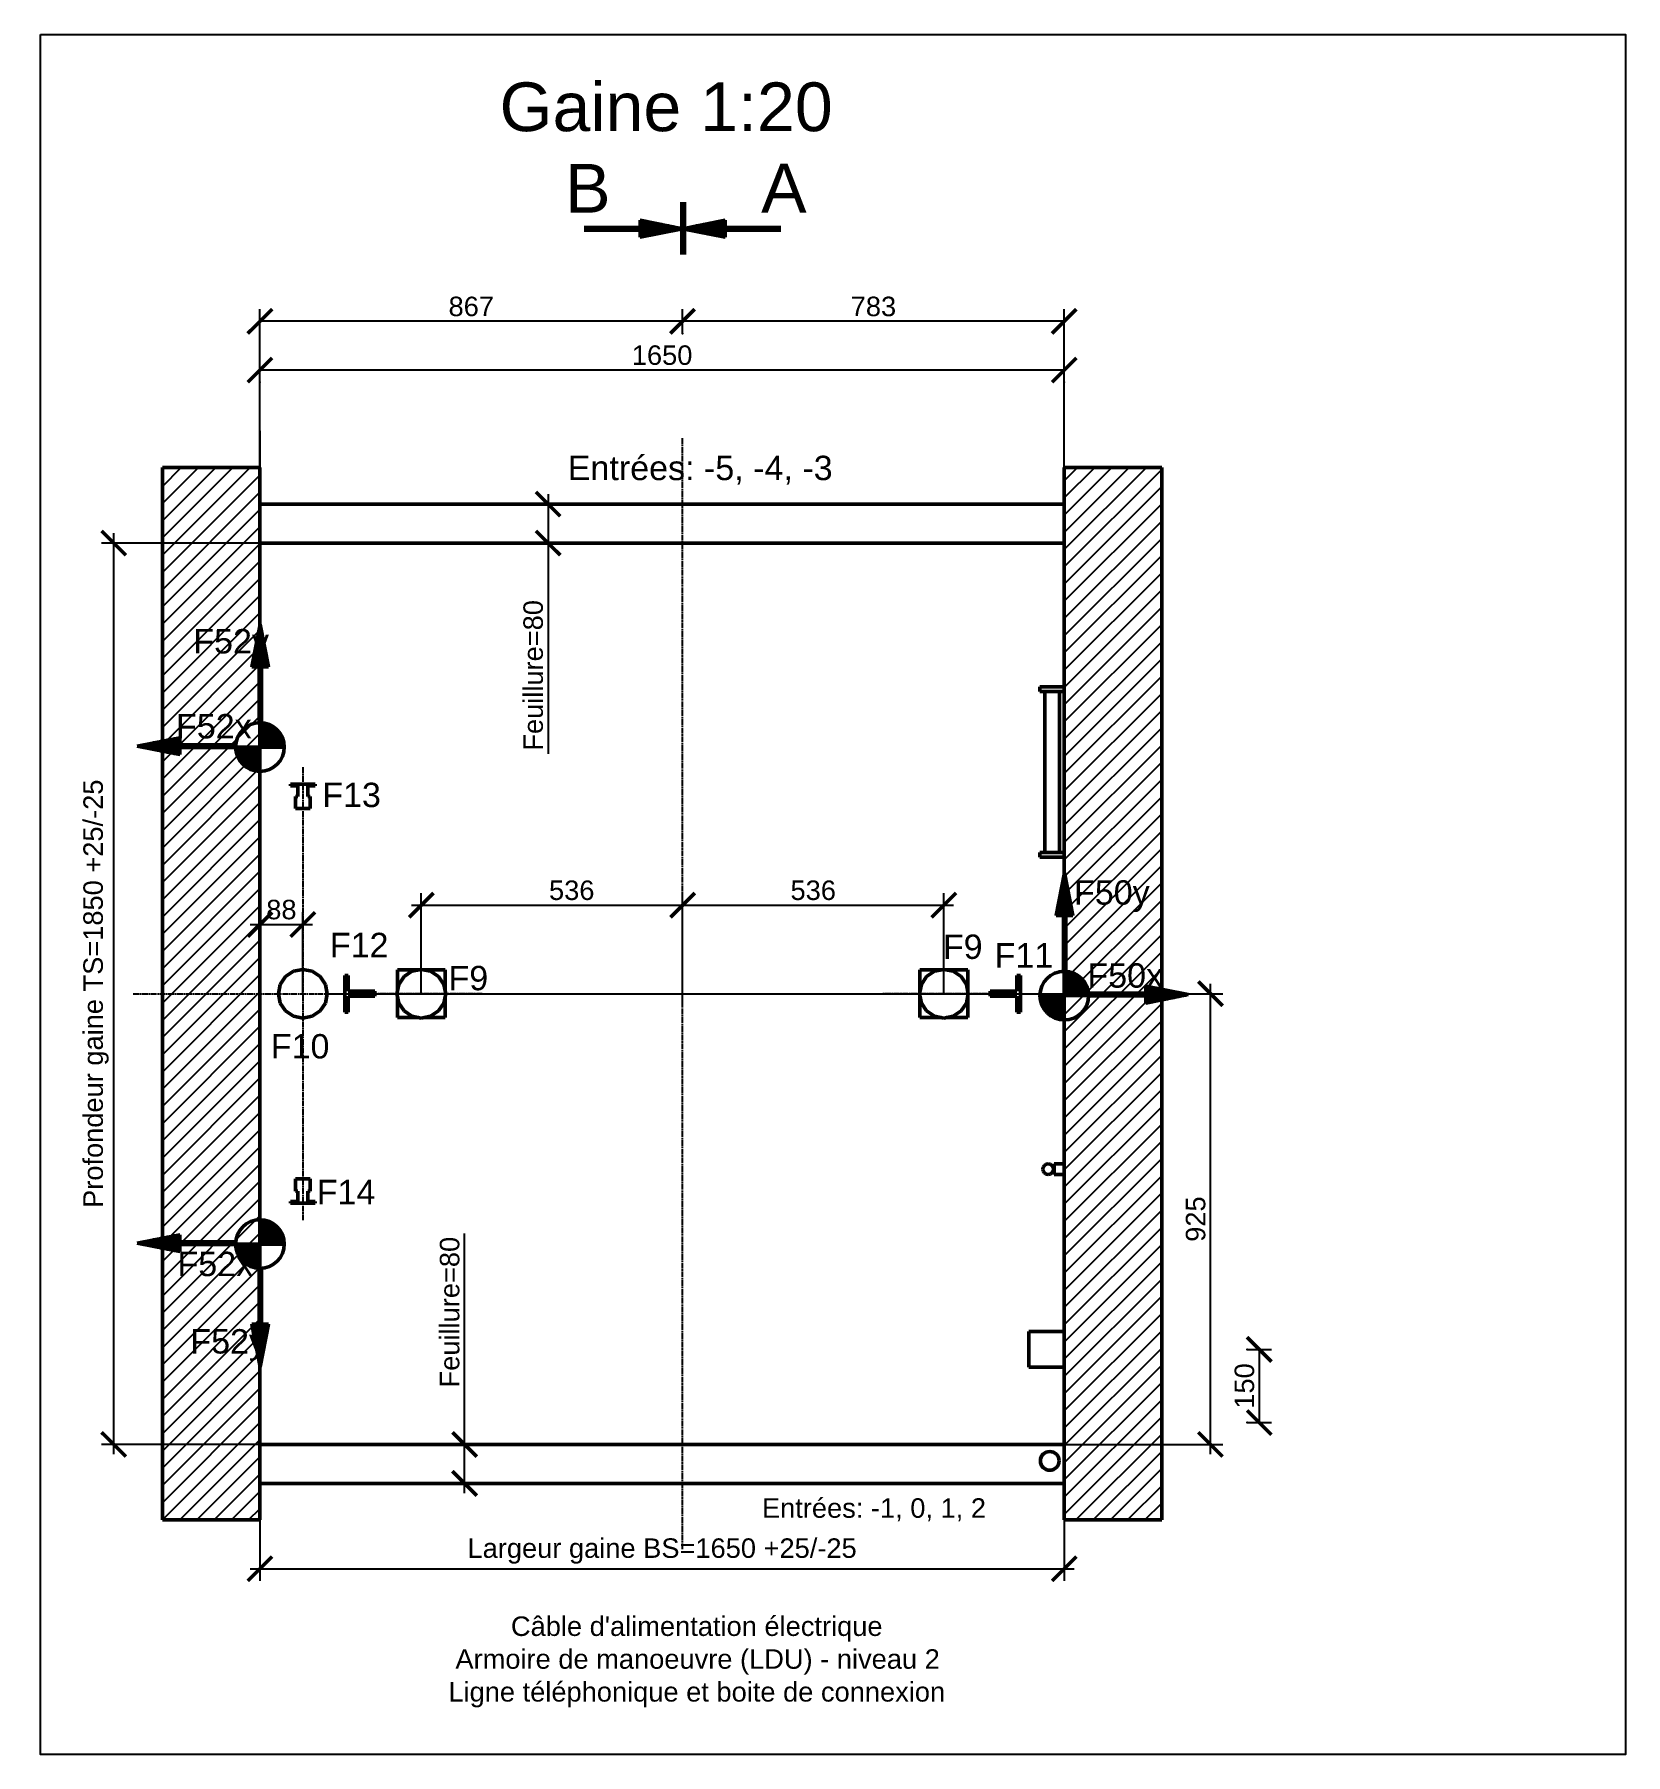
# Model space of a CAD drawing. Header units: millimetres. Extents: x -113 to 79205, y -11371 to 28902.
# Drawn here: x -113 to 3151, y -100 to 3430 of the extents above; entities that cross this region are included whole.
import ezdxf

# ---------------------------------------------------------------- set-up
doc = ezdxf.new("R2010")
doc.units = ezdxf.units.MM
doc.linetypes.add('AM_ISO08W050', pattern=[18, 12, -1.5, 3, -1.5])
for name, color, linetype, lineweight in [('AM_0', 7, 'Continuous', 50), ('AM_5', 3, 'Continuous', 25), ('AM_6', 2, 'Continuous', 35), ('LDBuffer-AM_0', 7, 'Continuous', 50), ('LDBuffer-AM_6', 2, 'Continuous', 35), ('LDBuffer-AM_7', 4, 'AM_ISO08W050', 25), ('LDCar-AM_6', 2, 'Continuous', 35), ('LDCar-AM_7', 4, 'AM_ISO08W050', 25), ('LDElectricalComponents-AM_0', 7, 'Continuous', 50), ('LDElectricalComponents-AM_6', 2, 'Continuous', 35), ('LDGuides-AM_0', 7, 'Continuous', 50), ('LDGuides-AM_6', 2, 'Continuous', 35), ('LDShaft-AM_0', 7, 'Continuous', 50), ('LDShaft-AM_5', 3, 'Continuous', 25), ('LDShaft-AM_6', 2, 'Continuous', 35), ('LDShaft-AM_7', 4, 'AM_ISO08W050', 25), ('LDShaft-AM_8', 1, 'Continuous', 25)]:
    doc.layers.add(name, color=color, linetype=linetype, lineweight=lineweight)
doc.layers.add('AM_VIEWS', color=1, linetype='Continuous', lineweight=25, plot=False)
doc.layers.add('DXF_LAYER', color=7, linetype='Continuous')
doc.styles.add('CONVERTER_1', font='arial.ttf', dxfattribs={"height": 0.2})
doc.styles.add('LD', font='ARIALUNI.TTF')
doc.styles.get("Standard").update_dxf_attribs({"font": 'ARIALUNI.TTF'})
doc.dimstyles.new('LIFT', dxfattribs={"dimtxt": 2.5, "dimasz": 2.5, "dimexe": 1.25, "dimexo": 0, "dimgap": 0.5, "dimtad": 1, "dimdec": 0, "dimzin": 1, "dimdsep": 46, "dimtxsty": 'LD', "dimblk": 'ARCHTICK', "dimcen": 0, "dimdle": 1, "dimclrd": 3, "dimclre": 3, "dimclrt": 4, "dimadec": 0, "dimazin": 0, "dimtp": 0.1, "dimtm": 0.1, "dimtfac": 0.71, "dimtdec": 0, "dimtix": 1, "dimtmove": 0, "dimatfit": 3, "dimfxl": 1, "dimtolj": 1, "dimarcsym": 0})

msp = doc.modelspace()

# ---------------------------------------------------------------- texts
at = {"layer": 'LDShaft-AM_0', "style": 'LD'}
for s, p in [("Câble d'alimentation électrique", (864.9, 143.5)), ('Armoire de manoeuvre (LDU) - niveau 2', (751, 76.2)), ('Ligne téléphonique et boite de connexion', (736.6, 8.8))]:
    msp.add_text(s, height=40, dxfattribs=at).set_placement(p)
for s, insert, char_height, attachment_point in [('\\fArial Unicode MS|b0|i0|u0;\\C256;Gaine 1:20', (1183.3, 3230.3), 100, 8), ('\\fArial Unicode MS|b0|i0|u0;\\C256;Entrées: -5, -4, -3', (1253.1, 2535.9), 50, 5), ('\\fArial Unicode MS|b0|i0|u0;\\C256;F13', (537.9, 1869.2), 50, 5), ('\\fArial Unicode MS|b0|i0|u0;\\C256;F12', (553.5, 1561.5), 50, 5), ('\\fArial Unicode MS|b0|i0|u0;\\C256;F9', (1791.7, 1557.6), 50, 5), ('\\fArial Unicode MS|b0|i0|u0;\\C256;F11', (1917.2, 1540.3), 50, 5), ('\\fArial Unicode MS|b0|i0|u0;\\C256;F9', (777.5, 1493.3), 50, 5), ('\\fArial Unicode MS|b0|i0|u0;\\C256;F10', (432.4, 1353.3), 50, 5), ('\\fArial Unicode MS|b0|i0|u0;\\C256;F14', (526.7, 1054.6), 50, 5), ('\\fArial Unicode MS|b0|i0|u0;\\C256;Entrées: -1, 0, 1, 2', (1609.6, 402.3), 40, 5)]:
    msp.add_mtext(s, dxfattribs=dict(at, insert=insert, char_height=char_height, attachment_point=attachment_point))

# ---------------------------------------------------------------- blocks, each defined once
blk = doc.blocks.new('LD_20150423125455_00000005')
at = {"layer": 'LDShaft-AM_0'}
for p, q in [((0, 1960), (-200, 1960)), ((-200, 1960), (-200, -200)), ((0, 1960), (0, 1845)), ((0, -200), (0, 1960)), ((1650, 1845), (1650, 1960)), ((1757.5, 1960), (1650, 1960)), ((1650, 1960), (1650, -85)), ((1782.5, 1960), (1757.5, 1960)), ((1850, 1960), (1782.5, 1960)), ((1850, -200), (1850, 1960)), ((0, 1885), (1650, 1885)), ((0, 1845), (0, 1805)), ((1650, 1805), (1650, 1845)), ((0, 1805), (0, -45)), ((0, 1805), (1650, 1805)), ((1650, 1510), (1650, 1805)), ((1650, 1170), (1650, 1500)), ((1650, 531), (1650, 1160)), ((1650, 186.5), (1650, 509)), ((1650, -45), (1650, 113.5)), ((0, -45), (1650, -45)), ((1650, -45), (0, -45)), ((0, -45), (0, -85)), ((1650, -85), (1650, -45)), ((0, -85), (0, -200)), ((1650, -200), (1650, -85)), ((1650, -85), (1650, -200)), ((0, -125), (1650, -125)), ((1650, -125), (0, -125)), ((-200, -200), (0, -200)), ((1650, -200), (1757.5, -200)), ((1757.5, -200), (1782.5, -200)), ((1782.5, -200), (1850, -200))]:
    blk.add_line(p, q, dxfattribs=at)
blk = doc.blocks.new('LD_20150423125455_00000007')
at = {"layer": 'LDBuffer-AM_0'}
for p, q in [((0, 175), (0, 165)), ((50, 175), (0, 175)), ((0, 165), (50, 165)), ((40, 165), (10, 165)), ((10, 165), (10, -165)), ((40, -165), (40, 165)), ((50, 165), (50, 175)), ((0, -165), (0, -175)), ((50, -165), (0, -165)), ((0, -175), (50, -175)), ((10, -165), (40, -165)), ((50, -175), (50, -165))]:
    blk.add_line(p, q, dxfattribs=at)
blk = doc.blocks.new('LD_20150423125455_00000008')
at = {"layer": 'LDShaft-AM_7'}
for p, q in [((0, -1140), (0, 1140)), ((-1127, 0), (1043, 0))]:
    blk.add_line(p, q, dxfattribs=at)
blk = doc.blocks.new('_ArchTick')
at = {"color": 0, "linetype": 'ByBlock', "const_width": 0.15}
blk.add_lwpolyline([(-0.5, -0.5), (0.5, 0.5)], dxfattribs=at)
blk = doc.blocks.new('*D47')
at = {"layer": 'Defpoints', "color": 0, "transparency": 16777216}
for p in [(1217, 1461.5), (2300, 1461.5), (1238.8, 536.5)]:
    blk.add_point(p, dxfattribs=at)
at = {"layer": 'LDShaft-AM_5', "color": 3, "lineweight": -2, "transparency": 16777216}
for p, q in [((1217, 1461.5), (2325, 1461.5)), ((2300, 516.5), (2300, 1481.5)), ((1238.8, 536.5), (2325, 536.5))]:
    blk.add_line(p, q, dxfattribs=at)
at = {"layer": 'LDShaft-AM_5', "color": 3, "lineweight": -2, "transparency": 16777216, "xscale": 50, "yscale": 50, "zscale": 50}
for p, rotation in [((2300, 1461.5), 90), ((2300, 536.5), 270)]:
    blk.add_blockref('_ArchTick', p, dxfattribs=dict(at, rotation=rotation))
at = {"layer": 'LDShaft-AM_5', "color": 4, "transparency": 16777216, "insert": (2269.6, 999), "char_height": 40, "attachment_point": 5, "rotation": 90, "style": 'LD'}
blk.add_mtext('\\A1;925', dxfattribs=at)
blk = doc.blocks.new('LD_20150423125455_00000009')
at = {"layer": 'LDElectricalComponents-AM_0'}
for p, q in [((-43.2, 4.2), (-44, 0)), ((-44, 0), (-43.2, -4.2)), ((-40.8, 7.8), (-43.2, 4.2)), ((-37.2, 10.2), (-40.8, 7.8)), ((-33, 11), (-37.2, 10.2)), ((-28.8, 10.2), (-33, 11)), ((-25.2, 7.8), (-28.8, 10.2)), ((-22.8, 4.2), (-25.2, 7.8)), ((-22, 0), (-22.8, 4.2)), ((-22.8, -4.2), (-22, 0)), ((0, 11), (-21, 11)), ((-21, 11), (-21, -11)), ((0, -11), (0, 11)), ((-43.2, -4.2), (-40.8, -7.8)), ((-40.8, -7.8), (-37.2, -10.2)), ((-37.2, -10.2), (-33, -11)), ((-33, -11), (-28.8, -10.2)), ((-28.8, -10.2), (-25.2, -7.8)), ((-25.2, -7.8), (-22.8, -4.2)), ((-21, -11), (0, -11))]:
    blk.add_line(p, q, dxfattribs=at)
blk = doc.blocks.new('LD_20150423125455_0000000A')
at = {"layer": 'LDGuides-AM_0'}
for p, q in [((-24, 37.5), (-31, 37.5)), ((-31, 37.5), (-31, -37.5)), ((-24, 5), (-24, 37.5)), ((31, 5), (-24, 5)), ((31, -5), (31, 5)), ((-24, -5), (31, -5)), ((-24, -37.5), (-24, -5)), ((-31, -37.5), (-24, -37.5))]:
    blk.add_line(p, q, dxfattribs=at)
blk = doc.blocks.new('LD_20150423125455_0000000B')
at = {"layer": 'LDGuides-AM_0'}
for p, q in [((31, 37.5), (24, 37.5)), ((24, 37.5), (24, 5)), ((31, -37.5), (31, 37.5)), ((24, 5), (-31, 5)), ((-31, 5), (-31, -5)), ((-31, -5), (24, -5)), ((24, -5), (24, -37.5)), ((24, -37.5), (31, -37.5))]:
    blk.add_line(p, q, dxfattribs=at)
blk = doc.blocks.new('LD_20150423125455_0000000C')
at = {"layer": 'LDBuffer-AM_0'}
for p, q in [((-5, 49), (-49, 49)), ((-49, 49), (-49, 5)), ((-35.4, 35.4), (-46.2, 19.1)), ((-19.1, 46.2), (-35.4, 35.4)), ((0, 50), (-19.1, 46.2)), ((19.1, 46.2), (0, 50)), ((49, 49), (5, 49)), ((35.4, 35.4), (19.1, 46.2)), ((46.2, 19.1), (35.4, 35.4)), ((49, 5), (49, 49)), ((-46.2, 19.1), (-50, 0)), ((-50, 0), (-46.2, -19.1)), ((50, 0), (46.2, 19.1)), ((46.2, -19.1), (50, 0)), ((-49, -5), (-49, -49)), ((-46.2, -19.1), (-35.4, -35.4)), ((35.4, -35.4), (46.2, -19.1)), ((49, -49), (49, -5)), ((-49, -49), (-5, -49)), ((-35.4, -35.4), (-19.1, -46.2)), ((-19.1, -46.2), (0, -50)), ((0, -50), (19.1, -46.2)), ((5, -49), (49, -49)), ((19.1, -46.2), (35.4, -35.4))]:
    blk.add_line(p, q, dxfattribs=at)
at = {"layer": 'LDBuffer-AM_7'}
blk.add_line((125, 0), (-125, 0), dxfattribs=at)
blk = doc.blocks.new('*D52')
at = {"layer": 'Defpoints', "color": 0, "transparency": 16777216}
for p in [(1217, 1643.2), (681, 1461.5), (1217, 1436.7)]:
    blk.add_point(p, dxfattribs=at)
at = {"layer": 'LDShaft-AM_5', "color": 3, "lineweight": -2, "transparency": 16777216}
for p, q in [((681, 1461.5), (681, 1668.2)), ((1217, 1436.7), (1217, 1668.2)), ((661, 1643.2), (1237, 1643.2))]:
    blk.add_line(p, q, dxfattribs=at)
at = {"layer": 'LDShaft-AM_5', "color": 3, "lineweight": -2, "transparency": 16777216, "xscale": 50, "yscale": 50, "zscale": 50, "rotation": 180}
blk.add_blockref('_ArchTick', (681, 1643.2), dxfattribs=at)
at = {"layer": 'LDShaft-AM_5', "color": 3, "lineweight": -2, "transparency": 16777216, "xscale": 50, "yscale": 50, "zscale": 50}
blk.add_blockref('_ArchTick', (1217, 1643.2), dxfattribs=at)
at = {"layer": 'LDShaft-AM_5', "color": 4, "transparency": 16777216, "insert": (989.6, 1673.6), "char_height": 40, "attachment_point": 5, "style": 'LD'}
blk.add_mtext('\\A1;536', dxfattribs=at)
blk = doc.blocks.new('LD_20150423125455_0000000D')
at = {"layer": 'LDBuffer-AM_0'}
for p, q in [((-5, 49), (-49, 49)), ((-49, 49), (-49, 5)), ((-35.4, 35.4), (-46.2, 19.1)), ((-19.1, 46.2), (-35.4, 35.4)), ((0, 50), (-19.1, 46.2)), ((19.1, 46.2), (0, 50)), ((49, 49), (5, 49)), ((35.4, 35.4), (19.1, 46.2)), ((46.2, 19.1), (35.4, 35.4)), ((49, 5), (49, 49)), ((-46.2, 19.1), (-50, 0)), ((-50, 0), (-46.2, -19.1)), ((50, 0), (46.2, 19.1)), ((46.2, -19.1), (50, 0)), ((-49, -5), (-49, -49)), ((-46.2, -19.1), (-35.4, -35.4)), ((35.4, -35.4), (46.2, -19.1)), ((49, -49), (49, -5)), ((-49, -49), (-5, -49)), ((-35.4, -35.4), (-19.1, -46.2)), ((-19.1, -46.2), (0, -50)), ((0, -50), (19.1, -46.2)), ((5, -49), (49, -49)), ((19.1, -46.2), (35.4, -35.4))]:
    blk.add_line(p, q, dxfattribs=at)
at = {"layer": 'LDBuffer-AM_7'}
blk.add_line((125, 0), (-125, 0), dxfattribs=at)
blk = doc.blocks.new('*D54')
at = {"layer": 'Defpoints', "color": 0, "transparency": 16777216}
for p in [(1753, 1643.2), (1217, 1461.5), (1753, 1461.5)]:
    blk.add_point(p, dxfattribs=at)
at = {"layer": 'LDShaft-AM_5', "color": 3, "lineweight": -2, "transparency": 16777216}
for p, q in [((1217, 1461.5), (1217, 1668.2)), ((1753, 1461.5), (1753, 1668.2)), ((1197, 1643.2), (1773, 1643.2))]:
    blk.add_line(p, q, dxfattribs=at)
at = {"layer": 'LDShaft-AM_5', "color": 3, "lineweight": -2, "transparency": 16777216, "xscale": 50, "yscale": 50, "zscale": 50, "rotation": 180}
blk.add_blockref('_ArchTick', (1217, 1643.2), dxfattribs=at)
at = {"layer": 'LDShaft-AM_5', "color": 3, "lineweight": -2, "transparency": 16777216, "xscale": 50, "yscale": 50, "zscale": 50}
blk.add_blockref('_ArchTick', (1753, 1643.2), dxfattribs=at)
at = {"layer": 'LDShaft-AM_5', "color": 4, "transparency": 16777216, "insert": (1485, 1673.6), "char_height": 40, "attachment_point": 5, "style": 'LD'}
blk.add_mtext('\\A1;536', dxfattribs=at)
blk = doc.blocks.new('LD_20150423125455_0000000E')
at = {"layer": 'LDCar-AM_7'}
blk.add_line((-722, 0), (722, 0), dxfattribs=at)
blk = doc.blocks.new('LD_20150423125455_0000000F')
at = {"layer": 'LDGuides-AM_0'}
for p, q in [((0, 25), (-25, 25)), ((-25, 25), (-25, 21.5)), ((-25, 21.5), (-10, 21.5)), ((-10, 0), (-15, 0)), ((-15, 0), (-15, -25)), ((-10, 21.5), (-10, 0)), ((25, 25), (0, 25)), ((10, 21.5), (25, 21.5)), ((10, 0), (10, 21.5)), ((15, 0), (10, 0)), ((15, -25), (15, 0)), ((25, 21.5), (25, 25)), ((-15, -25), (15, -25))]:
    blk.add_line(p, q, dxfattribs=at)
blk = doc.blocks.new('LD_20150423125455_00000010')
at = {"layer": 'LDGuides-AM_0'}
for p, q in [((15, 25), (-15, 25)), ((-15, 25), (-15, 0)), ((-15, 0), (-10, 0)), ((-10, 0), (-10, -21.5)), ((10, 0), (15, 0)), ((10, -21.5), (10, 0)), ((15, 0), (15, 25)), ((-10, -21.5), (-25, -21.5)), ((-25, -21.5), (-25, -25)), ((-25, -25), (0, -25)), ((0, -25), (25, -25)), ((25, -21.5), (10, -21.5)), ((25, -25), (25, -21.5))]:
    blk.add_line(p, q, dxfattribs=at)
blk = doc.blocks.new('LD_20150423125455_00000011')
at = {"layer": 'LDBuffer-AM_0'}
for p, q in [((-35.4, 35.4), (-46.2, 19.1)), ((-19.1, 46.2), (-35.4, 35.4)), ((0, 50), (-19.1, 46.2)), ((19.1, 46.2), (0, 50)), ((35.4, 35.4), (19.1, 46.2)), ((46.2, 19.1), (35.4, 35.4)), ((-46.2, 19.1), (-50, 0)), ((50, 0), (46.2, 19.1)), ((46.2, -19.1), (50, 0)), ((-50, 0), (-46.2, -19.1)), ((-46.2, -19.1), (-35.4, -35.4)), ((35.4, -35.4), (46.2, -19.1)), ((-35.4, -35.4), (-19.1, -46.2)), ((-19.1, -46.2), (0, -50)), ((0, -50), (19.1, -46.2)), ((19.1, -46.2), (35.4, -35.4))]:
    blk.add_line(p, q, dxfattribs=at)
blk = doc.blocks.new('LD_20150423125455_00000012')
at = {"layer": 'LDCar-AM_7'}
blk.add_line((0, 465), (0, -465), dxfattribs=at)
blk = doc.blocks.new('*D60')
at = {"layer": 'Defpoints', "color": 0, "transparency": 16777216}
for p in [(350, 2616.5), (438, 1603.6), (438, 1461.5)]:
    blk.add_point(p, dxfattribs=at)
at = {"layer": 'LDShaft-AM_5', "color": 3, "lineweight": -2, "transparency": 16777216}
for p, q in [((350, 2616.5), (350, 1578.6)), ((438, 1461.5), (438, 1628.6)), ((330, 1603.6), (458, 1603.6))]:
    blk.add_line(p, q, dxfattribs=at)
at = {"layer": 'LDShaft-AM_5', "color": 3, "lineweight": -2, "transparency": 16777216, "xscale": 50, "yscale": 50, "zscale": 50, "rotation": 180}
blk.add_blockref('_ArchTick', (350, 1603.6), dxfattribs=at)
at = {"layer": 'LDShaft-AM_5', "color": 3, "lineweight": -2, "transparency": 16777216, "xscale": 50, "yscale": 50, "zscale": 50}
blk.add_blockref('_ArchTick', (438, 1603.6), dxfattribs=at)
at = {"layer": 'LDShaft-AM_5', "color": 4, "transparency": 16777216, "insert": (394, 1634), "char_height": 40, "attachment_point": 5, "style": 'LD'}
blk.add_mtext('\\A1;88', dxfattribs=at)
blk = doc.blocks.new('LD_20150423125455_00000013')
at = {"layer": 'AM_0'}
for p, q in [((0, 36.5), (-73, 36.5)), ((-73, 36.5), (-73, -36.5)), ((0, 36.5), (-73, 36.5)), ((-73, 36.5), (-73, -36.5)), ((0, -36.5), (0, 36.5)), ((0, -36.5), (0, 36.5)), ((-73, -36.5), (0, -36.5)), ((-73, -36.5), (0, -36.5))]:
    blk.add_line(p, q, dxfattribs=at)
blk = doc.blocks.new('*D62')
at = {"layer": 'LDShaft-AM_5', "color": 3, "transparency": 16777216}
for p, q in [((350, 2716.5), (350, 2766.5)), ((2000, 2716.5), (2000, 2766.5)), ((2000, 2741.5), (350, 2741.5))]:
    blk.add_line(p, q, dxfattribs=at)
for p in [(350, 2716.7), (2000, 2716.7)]:
    blk.add_point(p, dxfattribs=at)
at = {"layer": 'LDShaft-AM_5', "color": 3, "transparency": 16777216, "xscale": 50, "yscale": 50, "zscale": 50, "rotation": 180}
blk.add_blockref('_ArchTick', (350, 2741.5), dxfattribs=at)
at = {"layer": 'LDShaft-AM_5', "color": 3, "transparency": 16777216, "xscale": 50, "yscale": 50, "zscale": 50}
blk.add_blockref('_ArchTick', (2000, 2741.5), dxfattribs=at)
at = {"layer": 'LDShaft-AM_5', "color": 4, "transparency": 16777216, "insert": (1175, 2751.5), "char_height": 40, "attachment_point": 8, "style": 'LD'}
blk.add_mtext('1650', dxfattribs=at)
blk = doc.blocks.new('*D63')
at = {"layer": 'LDShaft-AM_5', "color": 3, "transparency": 16777216}
for p, q in [((2375, 731.5), (2425, 731.5)), ((2400, 731.5), (2400, 581.5)), ((2375, 581.5), (2425, 581.5))]:
    blk.add_line(p, q, dxfattribs=at)
for p in [(2375.2, 731.5), (2375.2, 581.5)]:
    blk.add_point(p, dxfattribs=at)
at = {"layer": 'LDShaft-AM_5', "color": 3, "transparency": 16777216, "xscale": 50, "yscale": 50, "zscale": 50}
for p, rotation in [((2400, 731.5), 270), ((2400, 581.5), 90)]:
    blk.add_blockref('_ArchTick', p, dxfattribs=dict(at, rotation=rotation))
at = {"layer": 'LDShaft-AM_5', "color": 4, "transparency": 16777216, "insert": (2390, 656.5), "char_height": 40, "attachment_point": 8, "rotation": 90, "style": 'LD'}
blk.add_mtext('150', dxfattribs=at)
blk = doc.blocks.new('*D64')
at = {"layer": 'Defpoints', "color": 0, "transparency": 16777216}
for p in [(597.9, 536.5), (769.8, 536.5), (931.9, 456.5)]:
    blk.add_point(p, dxfattribs=at)
at = {"layer": 'LDShaft-AM_5', "color": 3, "lineweight": -2, "transparency": 16777216}
for p, q in [((769.8, 536.5), (769.8, 969.1)), ((597.9, 536.5), (794.8, 536.5)), ((769.8, 436.5), (769.8, 536.5)), ((931.9, 456.5), (744.8, 456.5))]:
    blk.add_line(p, q, dxfattribs=at)
at = {"layer": 'LDShaft-AM_5', "color": 3, "lineweight": -2, "transparency": 16777216, "xscale": 50, "yscale": 50, "zscale": 50}
for p, rotation in [((769.8, 536.5), 90), ((769.8, 456.5), 270)]:
    blk.add_blockref('_ArchTick', p, dxfattribs=dict(at, rotation=rotation))
at = {"layer": 'LDShaft-AM_5', "color": 4, "transparency": 16777216, "insert": (739.3, 808.1), "char_height": 40, "attachment_point": 5, "rotation": 90, "style": 'LD'}
blk.add_mtext('\\A1;Feuillure=80', dxfattribs=at)
blk = doc.blocks.new('_NONE')
blk = doc.blocks.new('*D65')
at = {"layer": 'Defpoints', "color": 0, "transparency": 16777216}
for p in [(350, 581.5), (2000, 581.5), (2000, 281.5)]:
    blk.add_point(p, dxfattribs=at)
at = {"layer": 'LDShaft-AM_5', "color": 3, "lineweight": -2, "transparency": 16777216}
for p, q in [((350, 581.5), (350, 256.5)), ((2000, 581.5), (2000, 256.5)), ((330, 281.5), (2020, 281.5))]:
    blk.add_line(p, q, dxfattribs=at)
at = {"layer": 'LDShaft-AM_5', "color": 3, "lineweight": -2, "transparency": 16777216, "xscale": 50, "yscale": 50, "zscale": 50, "rotation": 180}
blk.add_blockref('_ArchTick', (350, 281.5), dxfattribs=at)
at = {"layer": 'LDShaft-AM_5', "color": 3, "lineweight": -2, "transparency": 16777216, "xscale": 50, "yscale": 50, "zscale": 50}
blk.add_blockref('_ArchTick', (2000, 281.5), dxfattribs=at)
at = {"layer": 'LDShaft-AM_5', "color": 4, "transparency": 16777216, "insert": (1175, 317.7), "char_height": 40, "attachment_point": 5, "style": 'LD'}
blk.add_mtext('\\A1;Largeur gaine BS=1650 +25/-25 ', dxfattribs=at)
blk = doc.blocks.new('*D66')
at = {"layer": 'Defpoints', "color": 0, "transparency": 16777216}
for p in [(50, 2386.5), (431.2, 2386.5), (451.3, 536.5)]:
    blk.add_point(p, dxfattribs=at)
at = {"layer": 'LDShaft-AM_5', "color": 3, "lineweight": -2, "transparency": 16777216}
for p, q in [((50, 516.5), (50, 2406.5)), ((431.2, 2386.5), (25, 2386.5)), ((451.3, 536.5), (25, 536.5))]:
    blk.add_line(p, q, dxfattribs=at)
at = {"layer": 'LDShaft-AM_5', "color": 3, "lineweight": -2, "transparency": 16777216, "xscale": 50, "yscale": 50, "zscale": 50}
for p, rotation in [((50, 2386.5), 90), ((50, 536.5), 270)]:
    blk.add_blockref('_ArchTick', p, dxfattribs=dict(at, rotation=rotation))
at = {"layer": 'LDShaft-AM_5', "color": 4, "transparency": 16777216, "insert": (13.8, 1461.5), "char_height": 40, "attachment_point": 5, "rotation": 90, "style": 'LD'}
blk.add_mtext('\\A1;Profondeur gaine TS=1850 +25/-25 ', dxfattribs=at)
blk = doc.blocks.new('*D67')
at = {"layer": 'AM_5', "color": 3, "transparency": 16777216}
for p, q in [((350, 2341.5), (350, 2866.5)), ((1217, 2816.5), (1217, 2866.5)), ((1217, 2841.5), (350, 2841.5))]:
    blk.add_line(p, q, dxfattribs=at)
for p in [(1217, 2816.7), (350, 2341.7)]:
    blk.add_point(p, dxfattribs=at)
at = {"layer": 'AM_5', "color": 3, "transparency": 16777216, "xscale": 50, "yscale": 50, "zscale": 50, "rotation": 180}
blk.add_blockref('_ArchTick', (350, 2841.5), dxfattribs=at)
at = {"layer": 'AM_5', "color": 3, "transparency": 16777216, "xscale": 50, "yscale": 50, "zscale": 50}
blk.add_blockref('_ArchTick', (1217, 2841.5), dxfattribs=at)
at = {"layer": 'AM_5', "color": 4, "transparency": 16777216, "insert": (783.5, 2851.5), "char_height": 40, "attachment_point": 8, "style": 'LD'}
blk.add_mtext('867', dxfattribs=at)
blk = doc.blocks.new('*D68')
at = {"layer": 'AM_5', "color": 3, "transparency": 16777216}
for p, q in [((1217, 2816.5), (1217, 2866.5)), ((2000, 581.5), (2000, 2866.5)), ((2000, 2841.5), (1217, 2841.5))]:
    blk.add_line(p, q, dxfattribs=at)
for p in [(1217, 2816.7), (2000, 581.7)]:
    blk.add_point(p, dxfattribs=at)
at = {"layer": 'AM_5', "color": 3, "transparency": 16777216, "xscale": 50, "yscale": 50, "zscale": 50, "rotation": 180}
blk.add_blockref('_ArchTick', (1217, 2841.5), dxfattribs=at)
at = {"layer": 'AM_5', "color": 3, "transparency": 16777216, "xscale": 50, "yscale": 50, "zscale": 50}
blk.add_blockref('_ArchTick', (2000, 2841.5), dxfattribs=at)
at = {"layer": 'AM_5', "color": 4, "transparency": 16777216, "insert": (1608.5, 2851.5), "char_height": 40, "attachment_point": 8, "style": 'LD'}
blk.add_mtext('783', dxfattribs=at)
blk = doc.blocks.new('LD_20150423125455_00000015')
at = {"layer": 'LDShaft-AM_8'}
for p, q in [((-200, 1779.9), (-19.9, 1960)), ((-200, 1815.3), (-55.3, 1960)), ((-200, 1850.6), (-90.6, 1960)), ((-200, 1886), (-126, 1960)), ((-200, 1921.3), (-161.3, 1960)), ((-200, 1956.7), (-196.7, 1960)), ((-200, 1744.5), (0, 1944.5)), ((1650, 1791.4), (1818.6, 1960)), ((1650, 1826.8), (1783.2, 1960)), ((1650, 1862.1), (1747.9, 1960)), ((1650, 1897.5), (1712.5, 1960)), ((1650, 1932.8), (1677.2, 1960)), ((1650, 1756.1), (1850, 1956.1)), ((1782.5, 1959.3), (1783.2, 1960)), ((-200, 1709.2), (0, 1909.2)), ((1650, 1720.7), (1850, 1920.7)), ((-200, 1673.8), (0, 1873.8)), ((1650, 1685.4), (1850, 1885.4)), ((-200, 1638.5), (0, 1838.5)), ((1650, 1650), (1850, 1850)), ((1650, 1650), (1850, 1850)), ((-200, 1603.1), (0, 1803.1)), ((1650, 1614.6), (1850, 1814.6)), ((-200, 1567.8), (0, 1767.8)), ((1650, 1579.3), (1850, 1779.3)), ((-200, 1532.4), (0, 1732.4)), ((1650, 1543.9), (1850, 1743.9)), ((-200, 1497.1), (0, 1697.1)), ((1650, 1508.6), (1850, 1708.6)), ((-200, 1461.7), (0, 1661.7)), ((1650, 1473.2), (1850, 1673.2)), ((-200, 1426.3), (0, 1626.3)), ((1650, 1437.9), (1850, 1637.9)), ((-200, 1391), (0, 1591)), ((1650, 1402.5), (1850, 1602.5)), ((-200, 1355.6), (0, 1555.6)), ((1650, 1367.2), (1850, 1567.2)), ((-200, 1320.3), (0, 1520.3)), ((1650, 1331.8), (1850, 1531.8)), ((-200, 1284.9), (0, 1484.9)), ((1650, 1296.4), (1850, 1496.4)), ((-200, 1249.6), (0, 1449.6)), ((1650, 1261.1), (1850, 1461.1)), ((-200, 1214.2), (0, 1414.2)), ((1650, 1225.7), (1850, 1425.7)), ((-200, 1178.9), (0, 1378.9)), ((1650, 1190.4), (1850, 1390.4)), ((-200, 1143.5), (0, 1343.5)), ((1650, 1155), (1850, 1355)), ((-200, 1108.1), (0, 1308.1)), ((1650, 1119.7), (1850, 1319.7)), ((-200, 1072.8), (0, 1272.8)), ((1650, 1084.3), (1850, 1284.3)), ((-200, 1037.4), (0, 1237.4)), ((1650, 1049), (1850, 1249)), ((-200, 1002.1), (0, 1202.1)), ((1650, 1013.6), (1850, 1213.6)), ((-200, 966.7), (0, 1166.7)), ((1650, 978.2), (1850, 1178.2)), ((-200, 931.4), (0, 1131.4)), ((1650, 942.9), (1850, 1142.9)), ((-200, 896), (0, 1096)), ((1650, 907.5), (1850, 1107.5)), ((-200, 860.7), (0, 1060.7)), ((1650, 872.2), (1850, 1072.2)), ((-200, 825.3), (0, 1025.3)), ((1650, 836.8), (1850, 1036.8)), ((-200, 789.9), (0, 989.9)), ((1650, 801.5), (1850, 1001.5)), ((-200, 754.6), (0, 954.6)), ((1650, 766.1), (1850, 966.1)), ((-200, 719.2), (0, 919.2)), ((1650, 730.8), (1850, 930.8)), ((-200, 683.9), (0, 883.9)), ((1650, 695.4), (1850, 895.4)), ((-200, 648.5), (0, 848.5)), ((1650, 660.1), (1850, 860.1)), ((-200, 613.2), (0, 813.2)), ((1650, 624.7), (1850, 824.7)), ((-200, 577.8), (0, 777.8)), ((1650, 589.3), (1850, 789.3)), ((-200, 542.5), (0, 742.5)), ((1650, 554), (1850, 754)), ((-200, 507.1), (0, 707.1)), ((1650, 518.6), (1850, 718.6)), ((-200, 471.8), (0, 671.8)), ((1650, 483.3), (1850, 683.3)), ((-200, 436.4), (0, 636.4)), ((1650, 447.9), (1850, 647.9)), ((-200, 401), (0, 601)), ((1650, 412.6), (1850, 612.6)), ((-200, 365.7), (0, 565.7)), ((1650, 377.2), (1850, 577.2)), ((-200, 330.3), (0, 530.3)), ((1650, 341.9), (1850, 541.9)), ((-200, 295), (0, 495)), ((1650, 306.5), (1850, 506.5)), ((-200, 259.6), (0, 459.6)), ((1650, 271.1), (1850, 471.1)), ((-200, 224.3), (0, 424.3)), ((1650, 235.8), (1850, 435.8)), ((-200, 188.9), (0, 388.9)), ((1650, 200.4), (1850, 400.4)), ((-200, 153.6), (0, 353.6)), ((1650, 165.1), (1850, 365.1)), ((-200, 118.2), (0, 318.2)), ((1650, 129.7), (1850, 329.7)), ((-200, 82.8), (0, 282.8)), ((1650, 94.4), (1850, 294.4)), ((-200, 47.5), (0, 247.5)), ((1650, 59), (1850, 259)), ((-200, 12.1), (0, 212.1)), ((1650, 23.7), (1850, 223.7)), ((-200, -23.2), (0, 176.8)), ((1650, -11.7), (1850, 188.3)), ((-200, -58.6), (0, 141.4)), ((1650, -47.1), (1850, 152.9)), ((-200, -93.9), (0, 106.1)), ((1650, -82.4), (1850, 117.6)), ((-200, -129.3), (0, 70.7)), ((1650, -117.8), (1850, 82.2)), ((-200, -164.6), (0, 35.4)), ((1650, -153.1), (1850, 46.9)), ((-200, -200), (0, 0)), ((-200, -200), (0, 0)), ((1650, -188.5), (1850, 11.5)), ((1673.8, -200), (1850, -23.8)), ((-164.6, -200), (0, -35.4)), ((1709.2, -200), (1850, -59.2)), ((-129.3, -200), (0, -70.7)), ((1744.5, -200), (1850, -94.5)), ((-93.9, -200), (0, -106.1)), ((1779.9, -200), (1850, -129.9)), ((-58.6, -200), (0, -141.4)), ((1815.3, -200), (1850, -165.3)), ((-23.2, -200), (0, -176.8))]:
    blk.add_line(p, q, dxfattribs=at)
blk = doc.blocks.new('DWGSECTION_AABB')
for p, q in [((-0.07, -2.65), (-0.07, 2.74)), ((-0.02, -2.65), (-0.02, 2.74)), ((0.03, -2.65), (0.03, 2.74)), ((0.07, -2.65), (0.07, 2.74)), ((0.12, -2.65), (0.12, 2.74)), ((0.16, -2.65), (0.16, 2.74)), ((0.21, -2.65), (0.21, 2.74)), ((-10.08, 0.14), (-0.7, 0.14)), ((-10.08, 0.09), (-0.47, 0.09)), ((-10.08, 0.05), (-0.23, 0.05)), ((-10.08, 0), (0, 0)), ((-4.36, 0.87), (0, 0)), ((-4.36, 0.87), (-4.36, 0)), ((-4.36, 0.84), (-4.21, 0.84)), ((-4.36, 0.79), (-3.98, 0.79)), ((-4.36, 0.74), (-3.74, 0.74)), ((-4.36, 0.7), (-3.51, 0.7)), ((-4.36, 0.65), (-3.27, 0.65)), ((-4.36, 0.6), (-3.04, 0.6)), ((-4.36, 0.56), (-2.81, 0.56)), ((-4.36, 0.51), (-2.57, 0.51)), ((-4.36, 0.46), (-2.34, 0.46)), ((-4.36, 0.42), (-2.1, 0.42)), ((-4.36, 0.37), (-1.87, 0.37)), ((-4.36, 0.33), (-1.64, 0.33)), ((-4.36, 0.28), (-1.4, 0.28)), ((-4.36, 0.23), (-1.17, 0.23)), ((-4.36, 0.19), (-0.94, 0.19)), ((-4.36, 0), (-4.36, -0.87)), ((-4.36, -0.87), (0, 0)), ((4.36, 0.87), (0, 0)), ((4.36, -0.87), (0, 0)), ((10.08, 0), (0, 0)), ((10.08, 0.05), (0.23, 0.05)), ((10.08, 0.09), (0.47, 0.09)), ((10.08, 0.14), (0.7, 0.14)), ((4.36, 0.19), (0.94, 0.19)), ((4.36, 0.23), (1.17, 0.23)), ((4.36, 0.28), (1.4, 0.28)), ((4.36, 0.33), (1.64, 0.33)), ((4.36, 0.37), (1.87, 0.37)), ((4.36, 0.42), (2.1, 0.42)), ((4.36, 0.46), (2.34, 0.46)), ((4.36, 0.51), (2.57, 0.51)), ((4.36, 0.56), (2.81, 0.56)), ((4.36, 0.6), (3.04, 0.6)), ((4.36, 0.65), (3.27, 0.65)), ((4.36, 0.7), (3.51, 0.7)), ((4.36, 0.74), (3.74, 0.74)), ((4.36, 0.87), (4.36, 0)), ((4.36, 0), (4.36, -0.87)), ((-10.08, -0.05), (-0.23, -0.05)), ((-10.08, -0.09), (-0.47, -0.09)), ((-10.08, -0.14), (-0.7, -0.14)), ((-4.36, -0.19), (-0.94, -0.19)), ((-4.36, -0.23), (-1.17, -0.23)), ((-4.36, -0.28), (-1.4, -0.28)), ((-4.36, -0.33), (-1.64, -0.33)), ((-4.36, -0.37), (-1.87, -0.37)), ((-4.36, -0.42), (-2.1, -0.42)), ((-4.36, -0.46), (-2.34, -0.46)), ((-4.36, -0.51), (-2.57, -0.51)), ((-4.36, -0.56), (-2.81, -0.56)), ((-4.36, -0.6), (-3.04, -0.6)), ((-4.36, -0.65), (-3.27, -0.65)), ((-4.36, -0.7), (-3.51, -0.7)), ((-4.36, -0.74), (-3.74, -0.74)), ((-4.36, -0.79), (-3.98, -0.79)), ((-4.36, -0.84), (-4.21, -0.84)), ((10.08, -0.05), (0.23, -0.05)), ((10.08, -0.09), (0.47, -0.09)), ((10.08, -0.14), (0.7, -0.14)), ((4.36, -0.19), (0.94, -0.19)), ((4.36, -0.23), (1.17, -0.23)), ((4.36, -0.28), (1.4, -0.28)), ((4.36, -0.33), (1.64, -0.33)), ((4.36, -0.37), (1.87, -0.37)), ((4.36, -0.42), (2.1, -0.42)), ((4.36, -0.46), (2.34, -0.46)), ((4.36, -0.51), (2.57, -0.51)), ((4.36, -0.56), (2.81, -0.56)), ((4.36, -0.6), (3.04, -0.6)), ((4.36, -0.65), (3.27, -0.65)), ((4.36, -0.7), (3.51, -0.7)), ((4.36, -0.74), (3.74, -0.74)), ((4.36, -0.79), (3.98, -0.79)), ((4.36, -0.84), (4.21, -0.84))]:
    blk.add_line(p, q)
for s, p in [('B', (-12.04, 1.65)), ('A', (8.06, 1.66))]:
    blk.add_text(s, height=5).set_placement(p)
blk = doc.blocks.new('F1F2_RIGHTWALLUP')
for p, q in [((-0.84, 8.04), (0.02, 12.4)), ((0.02, 2.31), (0.02, 12.4)), ((0.89, 8.04), (0.02, 12.4)), ((-0.3, 8.04), (-0.3, 10.76)), ((-0.25, 8.04), (-0.25, 10.99)), ((-0.21, 8.04), (-0.21, 11.23)), ((-0.16, 8.04), (-0.16, 11.46)), ((-0.07, 2.31), (-0.07, 11.93)), ((-0.02, 2.31), (-0.02, 12.16)), ((0.07, 2.31), (0.07, 12.16)), ((0.12, 2.31), (0.12, 11.93)), ((0.16, 2.31), (0.16, 11.69)), ((0.21, 8.04), (0.21, 11.46)), ((0.26, 8.04), (0.26, 11.23)), ((0.3, 8.04), (0.3, 10.99)), ((0.35, 8.04), (0.35, 10.76)), ((-0.67, 8.04), (-0.67, 8.89)), ((-0.63, 8.04), (-0.63, 9.12)), ((-0.58, 8.04), (-0.58, 9.36)), ((-0.53, 8.04), (-0.53, 9.59)), ((-0.49, 8.04), (-0.49, 9.82)), ((-0.44, 8.04), (-0.44, 10.06)), ((-0.39, 8.04), (-0.39, 10.29)), ((-0.35, 8.04), (-0.35, 10.53)), ((0.4, 8.04), (0.4, 10.53)), ((0.44, 8.04), (0.44, 10.29)), ((0.49, 8.04), (0.49, 10.06)), ((0.54, 8.04), (0.54, 9.82)), ((0.58, 8.04), (0.58, 9.59)), ((0.63, 8.04), (0.63, 9.36)), ((0.68, 8.04), (0.68, 9.12)), ((0.72, 8.04), (0.72, 8.89)), ((0.02, 8.04), (-0.84, 8.04)), ((-0.81, 8.04), (-0.81, 8.19)), ((-0.77, 8.04), (-0.77, 8.42)), ((-0.72, 8.04), (-0.72, 8.65)), ((0.89, 8.04), (0.02, 8.04)), ((0.77, 8.04), (0.77, 8.65)), ((0.81, 8.04), (0.81, 8.42)), ((0.86, 8.04), (0.86, 8.19)), ((0.09, 2.31), (0, 2.22)), ((0, 2.31), (0, -2.69)), ((0.23, 2.3), (0, 2.08)), ((0.35, 2.29), (0, 1.94)), ((0.47, 2.27), (0, 1.79)), ((0.59, 2.24), (0, 1.65)), ((0.7, 2.21), (0, 1.51)), ((0.81, 2.18), (0, 1.37)), ((0.91, 2.14), (0, 1.23)), ((1.01, 2.1), (0, 1.09)), ((1.11, 2.05), (0, 0.95)), ((1.2, 2.01), (0, 0.8)), ((1.29, 1.95), (0, 0.66)), ((1.38, 1.9), (0, 0.52)), ((1.46, 1.84), (0, 0.38)), ((1.54, 1.78), (0, 0.24)), ((1.62, 1.72), (0, 0.1)), ((1.7, 1.65), (0, -0.04)), ((1.77, 1.58), (0, -0.19)), ((1.84, 1.51), (0.14, -0.19)), ((1.9, 1.43), (0.28, -0.19)), ((1.97, 1.36), (0.42, -0.19)), ((2.03, 1.28), (0.57, -0.19)), ((2.09, 1.19), (0.71, -0.19)), ((2.14, 1.11), (0.85, -0.19)), ((2.19, 1.02), (0.99, -0.19)), ((2.24, 0.92), (1.13, -0.19)), ((2.29, 0.83), (1.27, -0.19)), ((2.33, 0.73), (1.41, -0.19)), ((2.37, 0.62), (1.56, -0.19)), ((2.4, 0.52), (1.7, -0.19)), ((2.43, 0.4), (1.84, -0.19)), ((2.45, 0.29), (1.98, -0.19)), ((2.64, 0.05), (12.02, 0.05)), ((2.64, 0), (12.26, 0)), ((8.37, -0.09), (8.37, 0.77)), ((8.37, 0.77), (12.72, -0.09)), ((8.37, 0.74), (8.51, 0.74)), ((8.37, 0.7), (8.75, 0.7)), ((8.37, 0.65), (8.98, 0.65)), ((8.37, 0.6), (9.22, 0.6)), ((8.37, 0.56), (9.45, 0.56)), ((8.37, 0.51), (9.68, 0.51)), ((8.37, 0.46), (9.92, 0.46)), ((8.37, 0.42), (10.15, 0.42)), ((8.37, 0.37), (10.39, 0.37)), ((8.37, 0.33), (10.62, 0.33)), ((8.37, 0.28), (10.85, 0.28)), ((8.37, 0.23), (11.09, 0.23)), ((8.37, 0.19), (11.32, 0.19)), ((8.37, 0.14), (11.55, 0.14)), ((8.37, 0.09), (11.79, 0.09)), ((-2.4, -0.19), (-2.5, -0.28)), ((-2.5, -0.19), (2.5, -0.19)), ((-2.26, -0.19), (-2.49, -0.41)), ((-2.12, -0.19), (-2.47, -0.54)), ((-1.98, -0.19), (-2.45, -0.66)), ((-1.84, -0.19), (-2.43, -0.78)), ((-1.7, -0.19), (-2.4, -0.89)), ((-1.56, -0.19), (-2.37, -1)), ((-1.41, -0.19), (-2.33, -1.1)), ((-1.27, -0.19), (-2.29, -1.2)), ((-1.13, -0.19), (-2.24, -1.3)), ((-0.99, -0.19), (-2.19, -1.39)), ((-0.85, -0.19), (-2.14, -1.48)), ((-0.71, -0.19), (-2.09, -1.56)), ((-0.57, -0.19), (-2.03, -1.65)), ((-0.42, -0.19), (-1.97, -1.73)), ((-0.28, -0.19), (-1.9, -1.81)), ((-0.14, -0.19), (-1.84, -1.88)), ((0, -0.19), (-1.77, -1.95)), ((0, -0.33), (-1.7, -2.02)), ((0, -0.47), (-1.62, -2.09)), ((0, -0.61), (-1.54, -2.15)), ((0, -0.75), (-1.46, -2.21)), ((0, -0.89), (-1.38, -2.27)), ((0, -1.03), (-1.29, -2.33)), ((0, -1.18), (-1.2, -2.38)), ((0, -1.32), (-1.11, -2.43)), ((0, -1.46), (-1.01, -2.47)), ((0, -1.6), (-0.91, -2.51)), ((0, -1.74), (-0.81, -2.55)), ((2.64, -0.09), (12.49, -0.05)), ((2.64, -0.09), (12.72, -0.09)), ((2.64, -0.14), (12.49, -0.14)), ((2.64, -0.19), (12.26, -0.19)), ((2.64, -0.23), (12.02, -0.23)), ((8.37, -0.96), (12.72, -0.09)), ((8.37, -0.96), (8.37, -0.09)), ((8.37, -0.28), (11.79, -0.28)), ((8.37, -0.33), (11.55, -0.33)), ((8.37, -0.37), (11.32, -0.37)), ((8.37, -0.42), (11.09, -0.42)), ((8.37, -0.46), (10.85, -0.46)), ((8.37, -0.51), (10.62, -0.51)), ((8.37, -0.56), (10.39, -0.56)), ((8.37, -0.6), (10.15, -0.6)), ((8.37, -0.65), (9.92, -0.65)), ((8.37, -0.7), (9.68, -0.7)), ((8.37, -0.74), (9.45, -0.74)), ((8.37, -0.79), (9.22, -0.79)), ((8.37, -0.84), (8.98, -0.84)), ((8.37, -0.88), (8.75, -0.88)), ((8.37, -0.93), (8.51, -0.93)), ((0, -1.88), (-0.7, -2.59)), ((0, -2.02), (-0.59, -2.62)), ((0, -2.17), (-0.47, -2.64)), ((0, -2.31), (-0.35, -2.66)), ((0, -2.45), (-0.23, -2.68)), ((0, -2.59), (-0.09, -2.68))]:
    blk.add_line(p, q)
blk.add_circle((0, -0.19), 2.5)
at = {"layer": 'DXF_LAYER', "style": 'CONVERTER_1'}
for s, p in [('F50y', (1, 9.14)), ('F50x', (2.37, 0.62))]:
    blk.add_text(s, height=2.5, dxfattribs=at).set_placement(p)
blk = doc.blocks.new('F1F2_LEFTWALLUP_F52')
for p, q in [((-0.84, 8.04), (0.02, 12.4)), ((0.02, 2.31), (0.02, 12.4)), ((0.89, 8.04), (0.02, 12.4)), ((-0.3, 8.04), (-0.3, 10.76)), ((-0.25, 8.04), (-0.25, 10.99)), ((-0.21, 8.04), (-0.21, 11.23)), ((-0.16, 8.04), (-0.16, 11.46)), ((-0.07, 2.31), (-0.07, 11.93)), ((-0.02, 2.31), (-0.02, 12.16)), ((0.07, 2.31), (0.07, 12.16)), ((0.12, 2.31), (0.12, 11.93)), ((0.16, 2.31), (0.16, 11.69)), ((0.21, 8.04), (0.21, 11.46)), ((0.26, 8.04), (0.26, 11.23)), ((0.3, 8.04), (0.3, 10.99)), ((0.35, 8.04), (0.35, 10.76)), ((-0.67, 8.04), (-0.67, 8.89)), ((-0.63, 8.04), (-0.63, 9.12)), ((-0.58, 8.04), (-0.58, 9.36)), ((-0.53, 8.04), (-0.53, 9.59)), ((-0.49, 8.04), (-0.49, 9.82)), ((-0.44, 8.04), (-0.44, 10.06)), ((-0.39, 8.04), (-0.39, 10.29)), ((-0.35, 8.04), (-0.35, 10.53)), ((0.4, 8.04), (0.4, 10.53)), ((0.44, 8.04), (0.44, 10.29)), ((0.49, 8.04), (0.49, 10.06)), ((0.54, 8.04), (0.54, 9.82)), ((0.58, 8.04), (0.58, 9.59)), ((0.63, 8.04), (0.63, 9.36)), ((0.68, 8.04), (0.68, 9.12)), ((0.72, 8.04), (0.72, 8.89)), ((0.02, 8.04), (-0.84, 8.04)), ((-0.81, 8.04), (-0.81, 8.19)), ((-0.77, 8.04), (-0.77, 8.42)), ((-0.72, 8.04), (-0.72, 8.65)), ((0.89, 8.04), (0.02, 8.04)), ((0.77, 8.04), (0.77, 8.65)), ((0.81, 8.04), (0.81, 8.42)), ((0.86, 8.04), (0.86, 8.19)), ((0.09, 2.31), (0, 2.22)), ((0, 2.31), (0, -2.69)), ((0.23, 2.3), (0, 2.08)), ((0.35, 2.29), (0, 1.94)), ((0.47, 2.27), (0, 1.79)), ((0.59, 2.24), (0, 1.65)), ((0.7, 2.21), (0, 1.51)), ((0.81, 2.18), (0, 1.37)), ((0.91, 2.14), (0, 1.23)), ((1.01, 2.1), (0, 1.09)), ((1.11, 2.05), (0, 0.95)), ((1.2, 2.01), (0, 0.8)), ((1.29, 1.95), (0, 0.66)), ((1.38, 1.9), (0, 0.52)), ((1.46, 1.84), (0, 0.38)), ((1.54, 1.78), (0, 0.24)), ((-8.23, 0.77), (-12.58, -0.09)), ((-2.5, 0), (-12.11, 0)), ((-2.5, 0.05), (-11.88, 0.05)), ((-8.23, 0.09), (-11.65, 0.09)), ((-8.23, 0.14), (-11.41, 0.14)), ((-8.23, 0.19), (-11.18, 0.19)), ((-8.23, 0.23), (-10.94, 0.23)), ((-8.23, 0.28), (-10.71, 0.28)), ((-8.23, 0.33), (-10.48, 0.33)), ((-8.23, 0.37), (-10.24, 0.37)), ((-8.23, 0.42), (-10.01, 0.42)), ((-8.23, 0.46), (-9.78, 0.46)), ((-8.23, 0.51), (-9.54, 0.51)), ((-8.23, 0.56), (-9.31, 0.56)), ((-8.23, 0.6), (-9.07, 0.6)), ((-8.23, 0.65), (-8.84, 0.65)), ((-8.23, 0.7), (-8.61, 0.7)), ((-8.23, 0.74), (-8.37, 0.74)), ((-8.23, -0.09), (-8.23, 0.77)), ((1.62, 1.72), (0, 0.1)), ((1.7, 1.65), (0, -0.04)), ((1.77, 1.58), (0, -0.19)), ((1.84, 1.51), (0.14, -0.19)), ((1.9, 1.43), (0.28, -0.19)), ((1.97, 1.36), (0.42, -0.19)), ((2.03, 1.28), (0.57, -0.19)), ((2.09, 1.19), (0.71, -0.19)), ((2.14, 1.11), (0.85, -0.19)), ((2.19, 1.02), (0.99, -0.19)), ((2.24, 0.92), (1.13, -0.19)), ((2.29, 0.83), (1.27, -0.19)), ((2.33, 0.73), (1.41, -0.19)), ((2.37, 0.62), (1.56, -0.19)), ((2.4, 0.52), (1.7, -0.19)), ((2.43, 0.4), (1.84, -0.19)), ((2.45, 0.29), (1.98, -0.19)), ((-8.23, -0.96), (-12.58, -0.09)), ((-2.5, -0.09), (-12.58, -0.09)), ((-2.5, -0.09), (-12.35, -0.05)), ((-2.5, -0.14), (-12.35, -0.14)), ((-2.5, -0.19), (-12.11, -0.19)), ((-2.5, -0.23), (-11.88, -0.23)), ((-8.23, -0.28), (-11.65, -0.28)), ((-8.23, -0.33), (-11.41, -0.33)), ((-8.23, -0.37), (-11.18, -0.37)), ((-8.23, -0.42), (-10.94, -0.42)), ((-8.23, -0.46), (-10.71, -0.46)), ((-8.23, -0.51), (-10.48, -0.51)), ((-8.23, -0.56), (-10.24, -0.56)), ((-8.23, -0.6), (-10.01, -0.6)), ((-8.23, -0.65), (-9.78, -0.65)), ((-8.23, -0.7), (-9.54, -0.7)), ((-8.23, -0.74), (-9.31, -0.74)), ((-8.23, -0.79), (-9.07, -0.79)), ((-8.23, -0.84), (-8.84, -0.84)), ((-8.23, -0.88), (-8.61, -0.88)), ((-8.23, -0.93), (-8.37, -0.93)), ((-8.23, -0.96), (-8.23, -0.09)), ((-2.4, -0.19), (-2.5, -0.28)), ((-2.5, -0.19), (2.5, -0.19)), ((-2.26, -0.19), (-2.49, -0.41)), ((-2.12, -0.19), (-2.47, -0.54)), ((-1.98, -0.19), (-2.45, -0.66)), ((-1.84, -0.19), (-2.43, -0.78)), ((-1.7, -0.19), (-2.4, -0.89)), ((-1.56, -0.19), (-2.37, -1)), ((-1.41, -0.19), (-2.33, -1.1)), ((-1.27, -0.19), (-2.29, -1.2)), ((-1.13, -0.19), (-2.24, -1.3)), ((-0.99, -0.19), (-2.19, -1.39)), ((-0.85, -0.19), (-2.14, -1.48)), ((-0.71, -0.19), (-2.09, -1.56)), ((-0.57, -0.19), (-2.03, -1.65)), ((-0.42, -0.19), (-1.97, -1.73)), ((-0.28, -0.19), (-1.9, -1.81)), ((-0.14, -0.19), (-1.84, -1.88)), ((0, -0.19), (-1.77, -1.95)), ((0, -0.33), (-1.7, -2.02)), ((0, -0.47), (-1.62, -2.09)), ((0, -0.61), (-1.54, -2.15)), ((0, -0.75), (-1.46, -2.21)), ((0, -0.89), (-1.38, -2.27)), ((0, -1.03), (-1.29, -2.33)), ((0, -1.18), (-1.2, -2.38)), ((0, -1.32), (-1.11, -2.43)), ((0, -1.46), (-1.01, -2.47)), ((0, -1.6), (-0.91, -2.51)), ((0, -1.74), (-0.81, -2.55)), ((0, -1.88), (-0.7, -2.59)), ((0, -2.02), (-0.59, -2.62)), ((0, -2.17), (-0.47, -2.64)), ((0, -2.31), (-0.35, -2.66)), ((0, -2.45), (-0.23, -2.68)), ((0, -2.59), (-0.09, -2.68))]:
    blk.add_line(p, q)
blk.add_circle((0, -0.19), 2.5)
at = {"layer": 'DXF_LAYER', "style": 'CONVERTER_1'}
for s, p in [('F52y', (-6.84, 9.42)), ('F52x', (-8.61, 0.7))]:
    blk.add_text(s, height=2.5, dxfattribs=at).set_placement(p)
blk = doc.blocks.new('F1F2_LEFTWALLDOWN_F52')
for p, q in [((0.09, 2.31), (0, 2.22)), ((0, 2.31), (0, -2.69)), ((0.23, 2.3), (0, 2.08)), ((0.35, 2.29), (0, 1.94)), ((0.47, 2.27), (0, 1.79)), ((0.59, 2.24), (0, 1.65)), ((0.7, 2.21), (0, 1.51)), ((0.81, 2.18), (0, 1.37)), ((0.91, 2.14), (0, 1.23)), ((1.01, 2.1), (0, 1.09)), ((1.11, 2.05), (0, 0.95)), ((1.2, 2.01), (0, 0.8)), ((1.29, 1.95), (0, 0.66)), ((1.38, 1.9), (0, 0.52)), ((1.46, 1.84), (0, 0.38)), ((1.54, 1.78), (0, 0.24)), ((-8.23, 0.77), (-12.58, -0.09)), ((-2.5, 0), (-12.11, 0)), ((-2.5, 0.05), (-11.88, 0.05)), ((-8.23, 0.09), (-11.65, 0.09)), ((-8.23, 0.14), (-11.41, 0.14)), ((-8.23, 0.19), (-11.18, 0.19)), ((-8.23, 0.23), (-10.94, 0.23)), ((-8.23, 0.28), (-10.71, 0.28)), ((-8.23, 0.33), (-10.48, 0.33)), ((-8.23, 0.37), (-10.24, 0.37)), ((-8.23, 0.42), (-10.01, 0.42)), ((-8.23, 0.46), (-9.78, 0.46)), ((-8.23, 0.51), (-9.54, 0.51)), ((-8.23, 0.56), (-9.31, 0.56)), ((-8.23, 0.6), (-9.07, 0.6)), ((-8.23, 0.65), (-8.84, 0.65)), ((-8.23, 0.7), (-8.61, 0.7)), ((-8.23, 0.74), (-8.37, 0.74)), ((-8.23, -0.09), (-8.23, 0.77)), ((1.62, 1.72), (0, 0.1)), ((1.7, 1.65), (0, -0.04)), ((1.77, 1.58), (0, -0.19)), ((1.84, 1.51), (0.14, -0.19)), ((1.9, 1.43), (0.28, -0.19)), ((1.97, 1.36), (0.42, -0.19)), ((2.03, 1.28), (0.57, -0.19)), ((2.09, 1.19), (0.71, -0.19)), ((2.14, 1.11), (0.85, -0.19)), ((2.19, 1.02), (0.99, -0.19)), ((2.24, 0.92), (1.13, -0.19)), ((2.29, 0.83), (1.27, -0.19)), ((2.33, 0.73), (1.41, -0.19)), ((2.37, 0.62), (1.56, -0.19)), ((2.4, 0.52), (1.7, -0.19)), ((2.43, 0.4), (1.84, -0.19)), ((2.45, 0.29), (1.98, -0.19)), ((-8.23, -0.96), (-12.58, -0.09)), ((-2.5, -0.09), (-12.58, -0.09)), ((-2.5, -0.09), (-12.35, -0.05)), ((-2.5, -0.14), (-12.35, -0.14)), ((-2.5, -0.19), (-12.11, -0.19)), ((-2.5, -0.23), (-11.88, -0.23)), ((-8.23, -0.28), (-11.65, -0.28)), ((-8.23, -0.33), (-11.41, -0.33)), ((-8.23, -0.37), (-11.18, -0.37)), ((-8.23, -0.42), (-10.94, -0.42)), ((-8.23, -0.46), (-10.71, -0.46)), ((-8.23, -0.51), (-10.48, -0.51)), ((-8.23, -0.56), (-10.24, -0.56)), ((-8.23, -0.6), (-10.01, -0.6)), ((-8.23, -0.65), (-9.78, -0.65)), ((-8.23, -0.7), (-9.54, -0.7)), ((-8.23, -0.74), (-9.31, -0.74)), ((-8.23, -0.79), (-9.07, -0.79)), ((-8.23, -0.84), (-8.84, -0.84)), ((-8.23, -0.88), (-8.61, -0.88)), ((-8.23, -0.93), (-8.37, -0.93)), ((-8.23, -0.96), (-8.23, -0.09)), ((-2.4, -0.19), (-2.5, -0.28)), ((-2.5, -0.19), (2.5, -0.19)), ((-2.26, -0.19), (-2.49, -0.41)), ((-2.12, -0.19), (-2.47, -0.54)), ((-1.98, -0.19), (-2.45, -0.66)), ((-1.84, -0.19), (-2.43, -0.78)), ((-1.7, -0.19), (-2.4, -0.89)), ((-1.56, -0.19), (-2.37, -1)), ((-1.41, -0.19), (-2.33, -1.1)), ((-1.27, -0.19), (-2.29, -1.2)), ((-1.13, -0.19), (-2.24, -1.3)), ((-0.99, -0.19), (-2.19, -1.39)), ((-0.85, -0.19), (-2.14, -1.48)), ((-0.71, -0.19), (-2.09, -1.56)), ((-0.57, -0.19), (-2.03, -1.65)), ((-0.42, -0.19), (-1.97, -1.73)), ((-0.28, -0.19), (-1.9, -1.81)), ((-0.14, -0.19), (-1.84, -1.88)), ((0, -0.19), (-1.77, -1.95)), ((0, -0.33), (-1.7, -2.02)), ((0, -0.47), (-1.62, -2.09)), ((0, -0.61), (-1.54, -2.15)), ((0, -0.75), (-1.46, -2.21)), ((0, -0.89), (-1.38, -2.27)), ((0, -1.03), (-1.29, -2.33)), ((0, -1.18), (-1.2, -2.38)), ((0, -1.32), (-1.11, -2.43)), ((0, -1.46), (-1.01, -2.47)), ((0, -1.6), (-0.91, -2.51)), ((0, -1.74), (-0.81, -2.55)), ((0, -1.88), (-0.7, -2.59)), ((0, -2.02), (-0.59, -2.62)), ((0, -2.17), (-0.47, -2.64)), ((0, -2.31), (-0.35, -2.66)), ((0, -2.45), (-0.23, -2.68)), ((0, -2.59), (-0.09, -2.68)), ((-0.07, -2.69), (-0.07, -12.3)), ((-0.02, -2.69), (-0.02, -12.53)), ((0.02, -2.69), (0.02, -12.77)), ((0.07, -2.69), (0.07, -12.53)), ((0.12, -2.69), (0.12, -12.3)), ((0.16, -2.69), (0.16, -12.07)), ((-0.84, -8.41), (0.02, -12.77)), ((0.02, -8.41), (-0.84, -8.41)), ((-0.81, -8.41), (-0.81, -8.56)), ((-0.77, -8.41), (-0.77, -8.79)), ((-0.72, -8.41), (-0.72, -9.03)), ((-0.67, -8.41), (-0.67, -9.26)), ((-0.63, -8.41), (-0.63, -9.49)), ((-0.58, -8.41), (-0.58, -9.73)), ((-0.53, -8.41), (-0.53, -9.96)), ((-0.49, -8.41), (-0.49, -10.2)), ((-0.44, -8.41), (-0.44, -10.43)), ((-0.39, -8.41), (-0.39, -10.66)), ((-0.35, -8.41), (-0.35, -10.9)), ((-0.3, -8.41), (-0.3, -11.13)), ((-0.25, -8.41), (-0.25, -11.36)), ((-0.21, -8.41), (-0.21, -11.6)), ((-0.16, -8.41), (-0.16, -11.83)), ((0.89, -8.41), (0.02, -8.41)), ((0.89, -8.41), (0.02, -12.77)), ((0.21, -8.41), (0.21, -11.83)), ((0.26, -8.41), (0.26, -11.6)), ((0.3, -8.41), (0.3, -11.36)), ((0.35, -8.41), (0.35, -11.13)), ((0.4, -8.41), (0.4, -10.9)), ((0.44, -8.41), (0.44, -10.66)), ((0.49, -8.41), (0.49, -10.43)), ((0.54, -8.41), (0.54, -10.2)), ((0.58, -8.41), (0.58, -9.96)), ((0.63, -8.41), (0.63, -9.73)), ((0.68, -8.41), (0.68, -9.49)), ((0.72, -8.41), (0.72, -9.26)), ((0.77, -8.41), (0.77, -9.03)), ((0.81, -8.41), (0.81, -8.79)), ((0.86, -8.41), (0.86, -8.56))]:
    blk.add_line(p, q)
blk.add_circle((0, -0.19), 2.5)
at = {"layer": 'DXF_LAYER', "style": 'CONVERTER_1'}
for s, p in [('F52x', (-8.46, -3.48)), ('F52y', (-7.14, -11.42))]:
    blk.add_text(s, height=2.5, dxfattribs=at).set_placement(p)
blk = doc.blocks.new('*D592')
at = {"layer": 'Defpoints', "color": 0, "transparency": 16777216}
for p in [(643, 2466.5), (593.7, 2386.5), (941.1, 2386.5)]:
    blk.add_point(p, dxfattribs=at)
at = {"layer": 'LDShaft-AM_5', "color": 3, "lineweight": -2, "transparency": 16777216}
for p, q in [((941.1, 2486.5), (941.1, 2386.5)), ((643, 2466.5), (966.1, 2466.5)), ((593.7, 2386.5), (966.1, 2386.5)), ((941.1, 2386.5), (941.1, 1953.8))]:
    blk.add_line(p, q, dxfattribs=at)
at = {"layer": 'LDShaft-AM_5', "color": 3, "lineweight": -2, "transparency": 16777216, "xscale": 50, "yscale": 50, "zscale": 50}
for p, rotation in [((941.1, 2466.5), 90), ((941.1, 2386.5), 270)]:
    blk.add_blockref('_ArchTick', p, dxfattribs=dict(at, rotation=rotation))
at = {"layer": 'LDShaft-AM_5', "color": 4, "transparency": 16777216, "insert": (910.7, 2114.9), "char_height": 40, "attachment_point": 5, "rotation": 90, "style": 'LD'}
blk.add_mtext('\\A1;Feuillure=80', dxfattribs=at)

# ---------------------------------------------------------------- dimensions: what is measured, and where the dimension line sits
at = {"layer": 'AM_5'}
for base, p1, p2, picture, middle in [((783.5, 2841.5), (350, 2341.5), (1217, 2816.5), '*D67', (783.5, 2841.5)), ((1608.5, 2841.5), (1217, 2816.5), (2000, 581.5), '*D68', (1608.5, 2841.5))]:
    dim = msp.add_linear_dim(base=base, p1=p1, p2=p2, dimstyle='LIFT', override={"dimscale": 20, "dimtxt": 2, "dimtix": 1}, dxfattribs=at)
    dim.commit()
    dim.dimension.update_dxf_attribs({"geometry": picture, "text_midpoint": middle})
at = {"layer": 'LDShaft-AM_5'}
for base, p1, p2, override, picture, middle in [((1175, 2741.5), (350, 2716.5), (2000, 2716.5), {"dimscale": 20, "dimtxt": 2, "dimtix": 1}, '*D62', (1175, 2741.5)), ((1753, 1643.2), (1217, 1461.5), (1753, 1461.5), {"dimscale": 20, "dimtxt": 2}, '*D54', (1485, 1673.6))]:
    dim = msp.add_linear_dim(base=base, p1=p1, p2=p2, dimstyle='LIFT', override=override, dxfattribs=at)
    dim.commit()
    dim.dimension.update_dxf_attribs({"geometry": picture, "text_midpoint": middle})
for base, p1, p2, picture, middle in [((438, 1603.6), (350, 2616.5), (438, 1461.5), '*D60', (394, 1603.6)), ((1217, 1643.2), (681, 1461.5), (1217, 1436.7), '*D52', (989.6, 1643.2))]:
    dim = msp.add_linear_dim(base=base, p1=p1, p2=p2, dimstyle='LIFT', override={"dimscale": 20, "dimtxt": 2, "dimtix": 1}, dxfattribs=at)
    dim.commit()
    dim.dimension.update_dxf_attribs({"geometry": picture, "text_midpoint": middle, "dimtype": 160})
for base, p1, p2, angle, override, picture, middle in [((941.1, 2386.5), (643, 2466.5), (593.7, 2386.5), 270, {"dimscale": 20, "dimtxt": 2, "dimblk2": 'NONE'}, '*D592', (941.1, 2114.9)), ((769.8, 536.5), (931.9, 456.5), (597.9, 536.5), 90, {"dimscale": 20, "dimtxt": 2, "dimpost": '', "dimblk2": 'NONE'}, '*D64', (769.8, 808.1))]:
    dim = msp.add_linear_dim(base=base, p1=p1, p2=p2, angle=angle, text='Feuillure=<>', dimstyle='LIFT', override=override, dxfattribs=at)
    dim.commit()
    dim.dimension.update_dxf_attribs({"geometry": picture, "text_midpoint": middle, "dimtype": 160})
dim = msp.add_linear_dim(base=(50, 2386.5), p1=(451.3, 536.5), p2=(431.2, 2386.5), angle=90, text='Profondeur gaine TS=<> +25/-25 ', dimstyle='LIFT', override={"dimscale": 20, "dimtxt": 2, "dimpost": '', "dimtix": 1}, dxfattribs=at)
dim.commit()
dim.dimension.update_dxf_attribs({"geometry": '*D66', "text_midpoint": (13.8, 1461.5)})
for base, p1, p2, picture, middle in [((2300, 1461.5), (1238.8, 536.5), (1217, 1461.5), '*D47', (2269.6, 999)), ((2400, 656.5), (2375, 581.5), (2375, 731.5), '*D63', (2400, 656.5))]:
    dim = msp.add_linear_dim(base=base, p1=p1, p2=p2, angle=90, dimstyle='LIFT', override={"dimscale": 20, "dimtxt": 2, "dimtix": 1}, dxfattribs=at)
    dim.commit()
    dim.dimension.update_dxf_attribs({"geometry": picture, "text_midpoint": middle})
dim = msp.add_linear_dim(base=(2000, 281.5), p1=(350, 581.5), p2=(2000, 581.5), text='Largeur gaine BS=<> +25/-25 ', dimstyle='LIFT', override={"dimscale": 20, "dimtxt": 2, "dimpost": '', "dimtix": 1}, dxfattribs=at)
dim.commit()
dim.dimension.update_dxf_attribs({"geometry": '*D65', "text_midpoint": (1175, 317.7)})

# ---------------------------------------------------------------- linework, layer by layer
at = {"layer": 'AM_0'}
msp.add_circle((1970.2, 502.8), 19.2, dxfattribs=at)
at = {"layer": 'AM_VIEWS'}
msp.add_lwpolyline([(-100, 3430.3), (3151.5, 3430.3), (3151.5, -100), (-100, -100)], close=True, dxfattribs=at)

# ---------------------------------------------------------------- block references
at = {"layer": 'AM_6'}
msp.add_blockref('LD_20150423125455_00000013', (2000, 731.5), dxfattribs=at)
at = {"layer": 'LDBuffer-AM_6'}
for name, p in [('LD_20150423125455_00000007', (1950, 1916.5)), ('LD_20150423125455_00000011', (438, 1461.5)), ('LD_20150423125455_0000000C', (681, 1461.5)), ('LD_20150423125455_0000000D', (1753, 1461.5))]:
    msp.add_blockref(name, p, dxfattribs=at)
at = {"layer": 'LDCar-AM_6'}
for name, p in [('LD_20150423125455_00000012', (438, 1461.5)), ('LD_20150423125455_0000000E', (1217, 1461.5))]:
    msp.add_blockref(name, p, dxfattribs=at)
at = {"layer": 'LDElectricalComponents-AM_6'}
msp.add_blockref('LD_20150423125455_00000009', (2000, 1101.5), dxfattribs=at)
at = {"layer": 'LDGuides-AM_6'}
for name, p in [('LD_20150423125455_0000000F', (438, 1866.5)), ('LD_20150423125455_0000000A', (555, 1461.5)), ('LD_20150423125455_0000000B', (1879, 1461.5)), ('LD_20150423125455_00000010', (438, 1056.5))]:
    msp.add_blockref(name, p, dxfattribs=at)
at = {"layer": 'LDShaft-AM_0', "xscale": 20, "yscale": 20, "zscale": 20}
for name, p in [('DWGSECTION_AABB', (1217, 3031.5)), ('F1F2_LEFTWALLUP_F52', (350, 1971.5)), ('F1F2_RIGHTWALLUP', (2000, 1461.5)), ('F1F2_LEFTWALLDOWN_F52', (350, 951.5))]:
    msp.add_blockref(name, p, dxfattribs=at)
at = {"layer": 'LDShaft-AM_6'}
for name, p in [('LD_20150423125455_00000008', (1217, 1461.5)), ('LD_20150423125455_00000005', (350, 581.5)), ('LD_20150423125455_00000015', (350, 581.5))]:
    msp.add_blockref(name, p, dxfattribs=at)

msp.set_redraw_order([(e.dxf.handle, doc.entitydb.next_handle()) for e in msp.query("TEXT MTEXT ATTDEF DIMENSION ARC_DIMENSION")])  # texts and dimensions are drawn at this point

doc.saveas('drawing.dxf')
